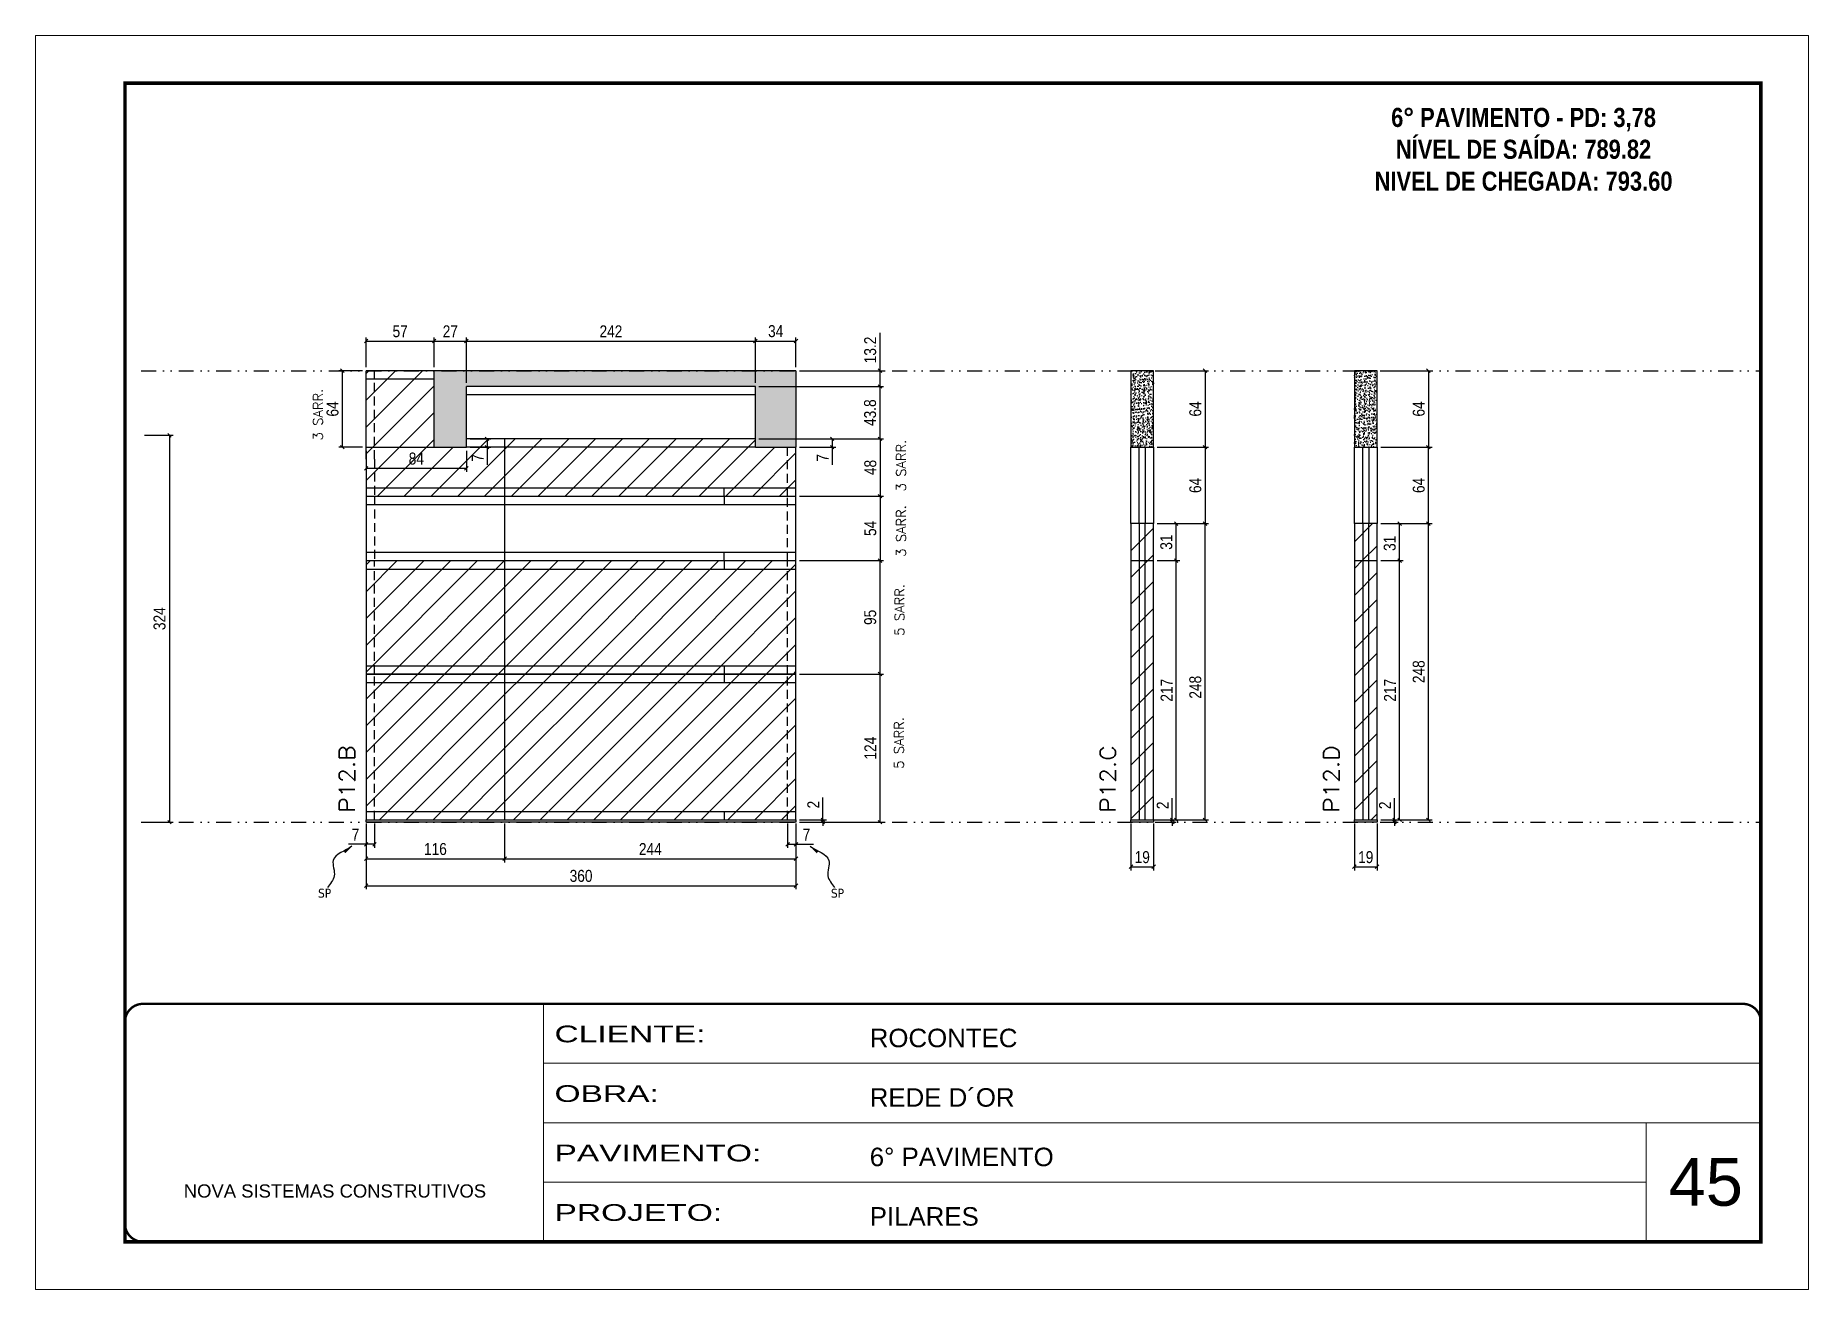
# Model space of a CAD drawing. Extents: x 28748 to 35002, y 14885 to 43501.
# Drawn here: x 28748 to 30233, y 29816 to 30866 of the extents above; entities that cross this region are included whole.
import ezdxf

# ---------------------------------------------------------------- set-up
doc = ezdxf.new("R2010")
doc.units = 0
for name, pattern in [('CONTINUO', [0]), ('DASHED', [0.75, 0.5, -0.25]), ('DIVIDE2', [0.625, 0.25, -0.125, 0, -0.125, 0, -0.125]), ('HIDDEN', [0.375, 0.25, -0.125])]:
    doc.linetypes.add(name, pattern=pattern)
for name, color, linetype, lineweight in [('CARIMBO', 255, 'Continuous', 9), ('Folhas', 255, 'Continuous', 9), ('Hachura', 251, 'Continuous', 9), ('SARRAFO DE PRESSAO', 251, 'DASHED', 9), ('Texto Seção', 7, 'Continuous', 15)]:
    doc.layers.add(name, color=color, linetype=linetype, lineweight=lineweight)
for name, color, linetype in [('COTA', 241, 'Continuous'), ('NOMENCLATURA', 7, 'Continuous'), ('Nível', 160, 'Continuous'), ('Painéis', 200, 'Continuous'), ('SARR_2.2x7', 40, 'Continuous'), ('Sarrafo de Pressão', 42, 'HIDDEN'), ('texto', 7, 'Continuous')]:
    doc.layers.add(name, color=color, linetype=linetype)
doc.styles.add('ARIAL', font='arial.ttf')
doc.styles.add('COTA TECNICA', font='techl___.ttf', dxfattribs={"height": 10})
doc.styles.add('COTA TECNICA-50', font='techl___.ttf', dxfattribs={"height": 10})
doc.styles.add('REGUA-120', font='ROMANS.shx', dxfattribs={"height": 15})
doc.styles.add('ROMANC', font='techb___.ttf', dxfattribs={"height": 2.5})
doc.styles.add('ROMANS', font='romans.shx')
doc.styles.get("Standard").update_dxf_attribs({"font": 'arial.ttf'})
doc.styles.add('Tecnologia', font='')
doc.styles.get('Tecnologia').set_extended_font_data('Forgotten Futurist')
doc.dimstyles.new('COTA PAINEL-50', dxfattribs={"dimtxt": 10, "dimasz": 3, "dimexe": 3, "dimexo": 3, "dimgap": 3, "dimtad": 1, "dimdec": 1, "dimzin": 12, "dimdsep": 46, "dimtxsty": 'COTA TECNICA-50', "dimblk1": 'OBLIQUE', "dimblk2": 'OBLIQUE', "dimsah": 1, "dimcen": 0.9, "dimclrd": 4, "dimclre": 4, "dimclrt": 240, "dimadec": 1, "dimazin": 3, "dimtfac": 1, "dimtdec": 1, "dimtmove": 0, "dimatfit": 3, "dimfxl": 1, "dimtolj": 1, "dimtzin": 12, "dimarcsym": 0})
doc.dimstyles.new('PAINEL', dxfattribs={"dimtxt": 10, "dimasz": 3, "dimexe": 3, "dimexo": 3, "dimgap": 3, "dimtad": 1, "dimdec": 1, "dimzin": 12, "dimdsep": 46, "dimtxsty": 'COTA TECNICA', "dimblk1": 'OBLIQUE', "dimblk2": 'OBLIQUE', "dimsah": 1, "dimcen": 0.9, "dimclrd": 4, "dimclre": 4, "dimclrt": 240, "dimadec": 1, "dimazin": 3, "dimtfac": 1, "dimtdec": 1, "dimtmove": 0, "dimatfit": 3, "dimfxl": 1, "dimtolj": 1, "dimtzin": 12, "dimarcsym": 0})
doc.dimstyles.get("Standard").update_dxf_attribs({"dimtxt": 0.18, "dimasz": 0.18, "dimexe": 0.18, "dimexo": 0.0625, "dimgap": 0.09, "dimtad": 0, "dimtih": 1, "dimtoh": 1, "dimdec": 4, "dimzin": 0, "dimdsep": 46, "dimtxsty": 'Standard', "dimcen": 0.09, "dimadec": 0, "dimazin": 0, "dimtfac": 1, "dimtdec": 4, "dimtofl": 0, "dimtmove": 0, "dimatfit": 3, "dimfxl": 1, "dimtolj": 1, "dimtzin": 0, "dimarcsym": 0})
pattern_1 = [(45, (-100259.158, -2076.637), (-11.2253202, 11.2253202), [])]
pattern_2 = [(45, (0, 54), (-11.22532, 11.22532), [])]

msp = doc.modelspace()

# ---------------------------------------------------------------- texts
at = {"layer": 'CARIMBO', "style": 'ARIAL'}
msp.add_text('45', height=40, dxfattribs=at).set_placement((30116.2, 29886.56))
at = {"layer": 'NOMENCLATURA', "color": 2, "insert": (29994.67, 30832.48), "char_height": 16, "attachment_point": 2, "style": 'ROMANC'}
msp.add_mtext_dynamic_manual_height_columns('\\P6° PAVIMENTO - PD: 3,78\\PNÍVEL DE SAÍDA: 789.82\\PNIVEL DE CHEGADA: 793.60', width=300.2766, gutter_width=1, heights=[0], dxfattribs=at)
at = {"layer": 'texto', "color": 0, "char_height": 7.5, "attachment_point": 5}
for insert in [(28990.51, 30148.21), (29420.06, 30148.21)]:
    msp.add_mtext('{\\fTahoma|b0|i0|c0|p34;\\C4;SP}', dxfattribs=dict(at, insert=insert))
at = {"layer": 'Texto Seção', "linetype": 'Continuous', "style": 'ROMANS'}
for s, p in [('3 SARR.', (28988.95, 30527.39)), ('3 SARR.', (29477.28, 30484.68)), ('3 SARR.', (29477.28, 30429.86)), ('5 SARR.', (29475.98, 30363.73)), ('5 SARR.', (29475.56, 30252.42))]:
    msp.add_text(s, height=8, rotation=90, dxfattribs=at).set_placement(p)
at = {"layer": 'Texto Seção', "style": 'REGUA-120', "width": 1.1}
for s, p in [('P12.B', (29015.7, 30215.6)), ('P12.C', (29653.04, 30215.6)), ('P12.D', (29840.19, 30215.6))]:
    msp.add_text(s, height=13, rotation=90, dxfattribs=at).set_placement(p)

# ---------------------------------------------------------------- blocks, each defined once
blk = doc.blocks.new('9999999999')
at = {"color": 30, "linetype": 'CONTINUO'}
for p, q in [((98564.6, 34230.2), (98564.6, 34429.4)), ((98564.6, 34379.6), (99584, 34379.6)), ((98564.6, 34329.8), (99488, 34329.8)), ((99584, 34329.8), (99488, 34329.8)), ((99488, 34329.8), (99488, 34230.2)), ((98564.6, 34280), (99488, 34280))]:
    blk.add_line(p, q, dxfattribs=at)
at = {"color": 30, "linetype": 'CONTINUO', "const_width": 2}
blk.add_lwpolyline([(99584, 34230.2), (99584, 34414.4, 0.414214), (99569, 34429.4), (98229, 34429.4, 0.414214), (98214, 34414.4), (98214, 34245.2, 0.414214), (98229, 34230.2), (99584, 34230.2)], format="xyb", dxfattribs=at)
at = {"layer": 'Folhas'}
blk.add_lwpolyline([(98139, 34190.2), (99624, 34190.2), (99624, 35240.2), (98139, 35240.2)], close=True, dxfattribs=at)
at = {"layer": 'Folhas', "color": 30, "const_width": 3}
blk.add_lwpolyline([(98214, 34230.2), (99584, 34230.2), (99584, 35200.2), (98214, 35200.2)], close=True, dxfattribs=at)
at = {"color": 7, "linetype": 'Continuous', "ltscale": 5, "style": 'ARIAL'}
for s, height, p in [('ROCONTEC', 15.48, (98837.7, 34393.1)), ('REDE D´OR', 15.48, (98837.7, 34343.3)), ('6° PAVIMENTO', 15.483, (98837.7, 34293.5)), ('NOVA SISTEMAS CONSTRUTIVOS', 11.059, (98263.2, 34267.2)), ('PILARES', 15.48, (98837.7, 34243.7))]:
    blk.add_text(s, height=height, dxfattribs=at).set_placement(p)
at = {"layer": 'Folhas', "color": 7, "style": 'Tecnologia', "width": 1.5}
for s, p in [('CLIENTE:', (98573.7, 34397.2)), ('OBRA:', (98573.7, 34347.3)), ('PAVIMENTO:', (98573.7, 34297.5)), ('PROJETO:', (98573.7, 34247.7))]:
    blk.add_text(s, height=14, dxfattribs=at).set_placement(p)
blk = doc.blocks.new('_Oblique')
at = {"color": 0, "linetype": 'ByBlock', "lineweight": -2}
blk.add_line((-0.5, -0.5), (0.5, 0.5), dxfattribs=at)
blk = doc.blocks.new('*D914')
at = {"layer": 'COTA', "color": 4, "linetype": 'ByBlock', "lineweight": -2, "transparency": 16777216}
for p, q in [((28839.8, 30531.7), (28863.6, 30531.7)), ((28860.6, 30531.7), (28860.6, 30207.7)), ((28839.8, 30207.7), (28863.6, 30207.7))]:
    blk.add_line(p, q, dxfattribs=at)
at = {"layer": 'Defpoints', "color": 0, "linetype": 'ByBlock', "transparency": 16777216}
for p in [(28836.8, 30531.7), (28836.8, 30207.7), (28860.6, 30207.7)]:
    blk.add_point(p, dxfattribs=at)
at = {"layer": 'COTA', "color": 4, "linetype": 'ByBlock', "lineweight": -2, "transparency": 16777216, "xscale": 3, "yscale": 3, "zscale": 3}
for p, rotation in [((28860.6, 30531.7), 90), ((28860.6, 30207.7), 270)]:
    blk.add_blockref('_Oblique', p, dxfattribs=dict(at, rotation=rotation))
at = {"layer": 'COTA', "color": 240, "linetype": 'ByBlock', "transparency": 16777216, "insert": (28852.3, 30378.1), "char_height": 10, "attachment_point": 5, "rotation": 90, "style": 'COTA TECNICA'}
blk.add_mtext('\\A1;324', dxfattribs=at)
blk = doc.blocks.new('*D915')
at = {"layer": 'COTA', "color": 4, "lineweight": -2, "transparency": 16777216}
for p, q in [((29025.3, 30206.7), (29025.3, 30151.5)), ((29385.3, 30206.7), (29385.3, 30151.5)), ((29025.3, 30154.5), (29385.3, 30154.5))]:
    blk.add_line(p, q, dxfattribs=at)
at = {"layer": 'Defpoints', "color": 0, "transparency": 16777216}
for p in [(29025.3, 30209.7), (29385.3, 30209.7), (29385.3, 30154.5)]:
    blk.add_point(p, dxfattribs=at)
at = {"layer": 'COTA', "color": 4, "lineweight": -2, "transparency": 16777216, "xscale": 3, "yscale": 3, "zscale": 3, "rotation": 180}
blk.add_blockref('_Oblique', (29025.3, 30154.5), dxfattribs=at)
at = {"layer": 'COTA', "color": 4, "lineweight": -2, "transparency": 16777216, "xscale": 3, "yscale": 3, "zscale": 3}
blk.add_blockref('_Oblique', (29385.3, 30154.5), dxfattribs=at)
at = {"layer": 'COTA', "color": 240, "transparency": 16777216, "insert": (29205.3, 30162.7), "char_height": 10, "attachment_point": 5, "style": 'COTA TECNICA'}
blk.add_mtext('\\A1;360', dxfattribs=at)
blk = doc.blocks.new('*D916')
at = {"layer": 'COTA', "color": 4, "lineweight": -2, "transparency": 16777216}
for p, q in [((29032.3, 30206.7), (29032.3, 30186.2)), ((29025.3, 30204.7), (29025.3, 30186.2)), ((29025.3, 30189.2), (29010.6, 30189.2)), ((29032.3, 30189.2), (29025.3, 30189.2))]:
    blk.add_line(p, q, dxfattribs=at)
at = {"layer": 'Defpoints', "color": 0, "transparency": 16777216}
for p in [(29025.3, 30207.7), (29032.3, 30209.7), (29025.3, 30189.2)]:
    blk.add_point(p, dxfattribs=at)
at = {"layer": 'COTA', "color": 4, "lineweight": -2, "transparency": 16777216, "xscale": 3, "yscale": 3, "zscale": 3, "rotation": 180}
blk.add_blockref('_Oblique', (29025.3, 30189.2), dxfattribs=at)
at = {"layer": 'COTA', "color": 4, "lineweight": -2, "transparency": 16777216, "xscale": 3, "yscale": 3, "zscale": 3}
blk.add_blockref('_Oblique', (29032.3, 30189.2), dxfattribs=at)
at = {"layer": 'COTA', "color": 240, "transparency": 16777216, "insert": (29016.4, 30197.3), "char_height": 10, "attachment_point": 5, "style": 'COTA TECNICA-50'}
blk.add_mtext('\\A1;7', dxfattribs=at)
blk = doc.blocks.new('*D881')
at = {"layer": 'COTA', "color": 4, "lineweight": -2, "transparency": 16777216}
for p, q in [((29378.3, 30206.7), (29378.3, 30186.2)), ((29385.3, 30204.7), (29385.3, 30186.2)), ((29378.3, 30189.2), (29385.3, 30189.2)), ((29385.3, 30189.2), (29400, 30189.2))]:
    blk.add_line(p, q, dxfattribs=at)
at = {"layer": 'Defpoints', "color": 0, "transparency": 16777216}
for p in [(29378.3, 30209.7), (29385.3, 30207.7), (29385.3, 30189.2)]:
    blk.add_point(p, dxfattribs=at)
at = {"layer": 'COTA', "color": 4, "lineweight": -2, "transparency": 16777216, "xscale": 3, "yscale": 3, "zscale": 3, "rotation": 180}
blk.add_blockref('_Oblique', (29378.3, 30189.2), dxfattribs=at)
at = {"layer": 'COTA', "color": 4, "lineweight": -2, "transparency": 16777216, "xscale": 3, "yscale": 3, "zscale": 3}
blk.add_blockref('_Oblique', (29385.3, 30189.2), dxfattribs=at)
at = {"layer": 'COTA', "color": 240, "transparency": 16777216, "insert": (29394.1, 30197.3), "char_height": 10, "attachment_point": 5, "style": 'COTA TECNICA-50'}
blk.add_mtext('\\A1;7', dxfattribs=at)
blk = doc.blocks.new('*D882')
at = {"layer": 'COTA', "color": 4, "lineweight": -2, "transparency": 16777216}
for p, q in [((29388.3, 30331.7), (29458.7, 30331.7)), ((29455.7, 30207.7), (29455.7, 30331.7)), ((29388.3, 30207.7), (29458.7, 30207.7))]:
    blk.add_line(p, q, dxfattribs=at)
at = {"layer": 'Defpoints', "color": 0, "transparency": 16777216}
for p in [(29385.3, 30331.7), (29455.7, 30331.7), (29385.3, 30207.7)]:
    blk.add_point(p, dxfattribs=at)
at = {"layer": 'COTA', "color": 4, "lineweight": -2, "transparency": 16777216, "xscale": 3, "yscale": 3, "zscale": 3}
for p, rotation in [((29455.7, 30331.7), 90), ((29455.7, 30207.7), 270)]:
    blk.add_blockref('_Oblique', p, dxfattribs=dict(at, rotation=rotation))
at = {"layer": 'COTA', "color": 240, "transparency": 16777216, "insert": (29447.6, 30269.7), "char_height": 10, "attachment_point": 5, "rotation": 90, "style": 'COTA TECNICA-50'}
blk.add_mtext('\\A1;124', dxfattribs=at)
blk = doc.blocks.new('*D883')
at = {"layer": 'COTA', "color": 4, "lineweight": -2, "transparency": 16777216}
for p, q in [((29407.8, 30209.7), (29407.8, 30228.5)), ((29388.3, 30209.7), (29410.8, 30209.7)), ((29388.3, 30207.7), (29410.8, 30207.7)), ((29407.8, 30207.7), (29407.8, 30209.7)), ((29407.8, 30207.7), (29407.8, 30204.7))]:
    blk.add_line(p, q, dxfattribs=at)
at = {"layer": 'Defpoints', "color": 0, "transparency": 16777216}
for p in [(29385.3, 30209.7), (29385.3, 30207.7), (29407.8, 30207.7)]:
    blk.add_point(p, dxfattribs=at)
at = {"layer": 'COTA', "color": 4, "lineweight": -2, "transparency": 16777216, "xscale": 3, "yscale": 3, "zscale": 3}
for p, rotation in [((29407.8, 30209.7), 270), ((29407.8, 30207.7), 90)]:
    blk.add_blockref('_Oblique', p, dxfattribs=dict(at, rotation=rotation))
at = {"layer": 'COTA', "color": 240, "transparency": 16777216, "insert": (29399.8, 30222.4), "char_height": 10, "attachment_point": 5, "rotation": 90, "style": 'COTA TECNICA-50'}
blk.add_mtext('\\A1;2', dxfattribs=at)
blk = doc.blocks.new('*D884')
at = {"layer": 'COTA', "color": 4, "linetype": 'ByBlock', "lineweight": -2, "transparency": 16777216}
for p, q in [((29388.3, 30426.7), (29458.7, 30426.7)), ((29455.7, 30331.7), (29455.7, 30426.7)), ((29388.3, 30331.7), (29458.7, 30331.7))]:
    blk.add_line(p, q, dxfattribs=at)
at = {"layer": 'Defpoints', "color": 0, "linetype": 'ByBlock', "transparency": 16777216}
for p in [(29385.3, 30426.7), (29455.7, 30426.7), (29385.3, 30331.7)]:
    blk.add_point(p, dxfattribs=at)
at = {"layer": 'COTA', "color": 4, "linetype": 'ByBlock', "lineweight": -2, "transparency": 16777216, "xscale": 3, "yscale": 3, "zscale": 3}
for p, rotation in [((29455.7, 30426.7), 90), ((29455.7, 30331.7), 270)]:
    blk.add_blockref('_Oblique', p, dxfattribs=dict(at, rotation=rotation))
at = {"layer": 'COTA', "color": 240, "linetype": 'ByBlock', "transparency": 16777216, "insert": (29447.5, 30379.2), "char_height": 10, "attachment_point": 5, "rotation": 90, "style": 'COTA TECNICA'}
blk.add_mtext('\\A1;95', dxfattribs=at)
blk = doc.blocks.new('*D1763')
at = {"layer": 'COTA', "color": 4, "linetype": 'ByBlock', "lineweight": -2, "transparency": 16777216}
for p, q in [((29025.3, 30206.7), (29025.3, 30174.1)), ((29141.3, 30206.7), (29141.3, 30174.1)), ((29025.3, 30177.1), (29141.3, 30177.1))]:
    blk.add_line(p, q, dxfattribs=at)
at = {"layer": 'Defpoints', "color": 0, "linetype": 'ByBlock', "transparency": 16777216}
for p in [(29025.3, 30209.7), (29141.3, 30209.7), (29141.3, 30177.1)]:
    blk.add_point(p, dxfattribs=at)
at = {"layer": 'COTA', "color": 4, "linetype": 'ByBlock', "lineweight": -2, "transparency": 16777216, "xscale": 3, "yscale": 3, "zscale": 3, "rotation": 180}
blk.add_blockref('_Oblique', (29025.3, 30177.1), dxfattribs=at)
at = {"layer": 'COTA', "color": 4, "linetype": 'ByBlock', "lineweight": -2, "transparency": 16777216, "xscale": 3, "yscale": 3, "zscale": 3}
blk.add_blockref('_Oblique', (29141.3, 30177.1), dxfattribs=at)
at = {"layer": 'COTA', "color": 240, "linetype": 'ByBlock', "transparency": 16777216, "insert": (29083.3, 30185.2), "char_height": 10, "attachment_point": 5, "style": 'COTA TECNICA'}
blk.add_mtext('\\A1;116', dxfattribs=at)
blk = doc.blocks.new('*D1764')
at = {"layer": 'COTA', "color": 4, "linetype": 'ByBlock', "lineweight": -2, "transparency": 16777216}
for p, q in [((29141.3, 30206.7), (29141.3, 30174.1)), ((29385.3, 30204.7), (29385.3, 30174.1)), ((29141.3, 30177.1), (29385.3, 30177.1))]:
    blk.add_line(p, q, dxfattribs=at)
at = {"layer": 'Defpoints', "color": 0, "linetype": 'ByBlock', "transparency": 16777216}
for p in [(29141.3, 30209.7), (29385.3, 30207.7), (29385.3, 30177.1)]:
    blk.add_point(p, dxfattribs=at)
at = {"layer": 'COTA', "color": 4, "linetype": 'ByBlock', "lineweight": -2, "transparency": 16777216, "xscale": 3, "yscale": 3, "zscale": 3, "rotation": 180}
blk.add_blockref('_Oblique', (29141.3, 30177.1), dxfattribs=at)
at = {"layer": 'COTA', "color": 4, "linetype": 'ByBlock', "lineweight": -2, "transparency": 16777216, "xscale": 3, "yscale": 3, "zscale": 3}
blk.add_blockref('_Oblique', (29385.3, 30177.1), dxfattribs=at)
at = {"layer": 'COTA', "color": 240, "linetype": 'ByBlock', "transparency": 16777216, "insert": (29263.3, 30185.2), "char_height": 10, "attachment_point": 5, "style": 'COTA TECNICA'}
blk.add_mtext('\\A1;244', dxfattribs=at)
blk = doc.blocks.new('*D885')
at = {"layer": 'COTA', "color": 4, "lineweight": -2, "transparency": 16777216}
for p, q in [((29665.8, 30206.7), (29665.8, 30167.4)), ((29684.8, 30206.7), (29684.8, 30167.4)), ((29665.8, 30170.4), (29684.8, 30170.4))]:
    blk.add_line(p, q, dxfattribs=at)
at = {"layer": 'Defpoints', "color": 0, "transparency": 16777216}
for p in [(29665.8, 30209.7), (29684.8, 30209.7), (29684.8, 30170.4)]:
    blk.add_point(p, dxfattribs=at)
at = {"layer": 'COTA', "color": 4, "lineweight": -2, "transparency": 16777216, "xscale": 3, "yscale": 3, "zscale": 3, "rotation": 180}
blk.add_blockref('_Oblique', (29665.8, 30170.4), dxfattribs=at)
at = {"layer": 'COTA', "color": 4, "lineweight": -2, "transparency": 16777216, "xscale": 3, "yscale": 3, "zscale": 3}
blk.add_blockref('_Oblique', (29684.8, 30170.4), dxfattribs=at)
at = {"layer": 'COTA', "color": 240, "transparency": 16777216, "insert": (29675.3, 30178.4), "char_height": 10, "attachment_point": 5, "style": 'COTA TECNICA'}
blk.add_mtext('\\A1;19', dxfattribs=at)
blk = doc.blocks.new('*D886')
at = {"layer": 'COTA', "color": 4, "lineweight": -2, "transparency": 16777216}
for p, q in [((29700.4, 30209.7), (29700.4, 30227.8)), ((29687.8, 30209.7), (29703.4, 30209.7)), ((29687.8, 30207.7), (29703.4, 30207.7)), ((29700.4, 30207.7), (29700.4, 30209.7)), ((29700.4, 30207.7), (29700.4, 30204.7))]:
    blk.add_line(p, q, dxfattribs=at)
at = {"layer": 'Defpoints', "color": 0, "transparency": 16777216}
for p in [(29684.8, 30209.7), (29684.8, 30207.7), (29700.4, 30209.7)]:
    blk.add_point(p, dxfattribs=at)
at = {"layer": 'COTA', "color": 4, "lineweight": -2, "transparency": 16777216, "xscale": 3, "yscale": 3, "zscale": 3}
for p, rotation in [((29700.4, 30209.7), 270), ((29700.4, 30207.7), 90)]:
    blk.add_blockref('_Oblique', p, dxfattribs=dict(at, rotation=rotation))
at = {"layer": 'COTA', "color": 240, "transparency": 16777216, "insert": (29692.4, 30221.8), "char_height": 10, "attachment_point": 5, "rotation": 90, "style": 'COTA TECNICA-50'}
blk.add_mtext('\\A1;2', dxfattribs=at)
blk = doc.blocks.new('*D1765')
at = {"layer": 'COTA', "color": 4, "linetype": 'ByBlock', "lineweight": -2, "transparency": 16777216}
for p, q in [((29687.8, 30585.7), (29730.9, 30585.7)), ((29727.9, 30585.7), (29727.9, 30521.7)), ((29687.8, 30521.7), (29730.9, 30521.7))]:
    blk.add_line(p, q, dxfattribs=at)
at = {"layer": 'Defpoints', "color": 0, "linetype": 'ByBlock', "transparency": 16777216}
for p in [(29684.8, 30585.7), (29684.8, 30521.7), (29727.9, 30521.7)]:
    blk.add_point(p, dxfattribs=at)
at = {"layer": 'COTA', "color": 4, "linetype": 'ByBlock', "lineweight": -2, "transparency": 16777216, "xscale": 3, "yscale": 3, "zscale": 3}
for p, rotation in [((29727.9, 30585.7), 90), ((29727.9, 30521.7), 270)]:
    blk.add_blockref('_Oblique', p, dxfattribs=dict(at, rotation=rotation))
at = {"layer": 'COTA', "color": 240, "linetype": 'ByBlock', "transparency": 16777216, "insert": (29719.8, 30553.7), "char_height": 10, "attachment_point": 5, "rotation": 90, "style": 'COTA TECNICA'}
blk.add_mtext('\\A1;64', dxfattribs=at)
blk = doc.blocks.new('*D1766')
at = {"layer": 'COTA', "color": 4, "linetype": 'ByBlock', "lineweight": -2, "transparency": 16777216}
for p, q in [((29687.8, 30457.7), (29730.9, 30457.7)), ((29727.9, 30209.7), (29727.9, 30457.7)), ((29687.8, 30209.7), (29730.9, 30209.7))]:
    blk.add_line(p, q, dxfattribs=at)
at = {"layer": 'Defpoints', "color": 0, "linetype": 'ByBlock', "transparency": 16777216}
for p in [(29684.8, 30457.7), (29727.9, 30457.7), (29684.8, 30209.7)]:
    blk.add_point(p, dxfattribs=at)
at = {"layer": 'COTA', "color": 4, "linetype": 'ByBlock', "lineweight": -2, "transparency": 16777216, "xscale": 3, "yscale": 3, "zscale": 3}
for p, rotation in [((29727.9, 30457.7), 90), ((29727.9, 30209.7), 270)]:
    blk.add_blockref('_Oblique', p, dxfattribs=dict(at, rotation=rotation))
at = {"layer": 'COTA', "color": 240, "linetype": 'ByBlock', "transparency": 16777216, "insert": (29719.8, 30320.7), "char_height": 10, "attachment_point": 5, "rotation": 90, "style": 'COTA TECNICA'}
blk.add_mtext('\\A1;248', dxfattribs=at)
blk = doc.blocks.new('*D887')
at = {"layer": 'COTA', "color": 4, "lineweight": -2, "transparency": 16777216}
for p, q in [((29853, 30206.7), (29853, 30167.4)), ((29872, 30206.7), (29872, 30167.4)), ((29853, 30170.4), (29872, 30170.4))]:
    blk.add_line(p, q, dxfattribs=at)
at = {"layer": 'Defpoints', "color": 0, "transparency": 16777216}
for p in [(29853, 30209.7), (29872, 30209.7), (29872, 30170.4)]:
    blk.add_point(p, dxfattribs=at)
at = {"layer": 'COTA', "color": 4, "lineweight": -2, "transparency": 16777216, "xscale": 3, "yscale": 3, "zscale": 3, "rotation": 180}
blk.add_blockref('_Oblique', (29853, 30170.4), dxfattribs=at)
at = {"layer": 'COTA', "color": 4, "lineweight": -2, "transparency": 16777216, "xscale": 3, "yscale": 3, "zscale": 3}
blk.add_blockref('_Oblique', (29872, 30170.4), dxfattribs=at)
at = {"layer": 'COTA', "color": 240, "transparency": 16777216, "insert": (29862.5, 30178.4), "char_height": 10, "attachment_point": 5, "style": 'COTA TECNICA'}
blk.add_mtext('\\A1;19', dxfattribs=at)
blk = doc.blocks.new('*D888')
at = {"layer": 'COTA', "color": 4, "lineweight": -2, "transparency": 16777216}
for p, q in [((29886.6, 30209.7), (29886.6, 30227.8)), ((29875, 30209.7), (29889.6, 30209.7)), ((29875, 30207.7), (29889.6, 30207.7)), ((29886.6, 30207.7), (29886.6, 30209.7)), ((29886.6, 30207.7), (29886.6, 30204.7))]:
    blk.add_line(p, q, dxfattribs=at)
at = {"layer": 'Defpoints', "color": 0, "transparency": 16777216}
for p in [(29872, 30209.7), (29872, 30207.7), (29886.6, 30209.7)]:
    blk.add_point(p, dxfattribs=at)
at = {"layer": 'COTA', "color": 4, "lineweight": -2, "transparency": 16777216, "xscale": 3, "yscale": 3, "zscale": 3}
for p, rotation in [((29886.6, 30209.7), 270), ((29886.6, 30207.7), 90)]:
    blk.add_blockref('_Oblique', p, dxfattribs=dict(at, rotation=rotation))
at = {"layer": 'COTA', "color": 240, "transparency": 16777216, "insert": (29878.6, 30221.8), "char_height": 10, "attachment_point": 5, "rotation": 90, "style": 'COTA TECNICA-50'}
blk.add_mtext('\\A1;2', dxfattribs=at)
blk = doc.blocks.new('*D1767')
at = {"layer": 'COTA', "color": 4, "linetype": 'ByBlock', "lineweight": -2, "transparency": 16777216}
for p, q in [((29875, 30585.7), (29918, 30585.7)), ((29915, 30585.7), (29915, 30521.7)), ((29875, 30521.7), (29918, 30521.7))]:
    blk.add_line(p, q, dxfattribs=at)
at = {"layer": 'Defpoints', "color": 0, "linetype": 'ByBlock', "transparency": 16777216}
for p in [(29872, 30585.7), (29872, 30521.7), (29915, 30521.7)]:
    blk.add_point(p, dxfattribs=at)
at = {"layer": 'COTA', "color": 4, "linetype": 'ByBlock', "lineweight": -2, "transparency": 16777216, "xscale": 3, "yscale": 3, "zscale": 3}
for p, rotation in [((29915, 30585.7), 90), ((29915, 30521.7), 270)]:
    blk.add_blockref('_Oblique', p, dxfattribs=dict(at, rotation=rotation))
at = {"layer": 'COTA', "color": 240, "linetype": 'ByBlock', "transparency": 16777216, "insert": (29906.9, 30553.7), "char_height": 10, "attachment_point": 5, "rotation": 90, "style": 'COTA TECNICA'}
blk.add_mtext('\\A1;64', dxfattribs=at)
blk = doc.blocks.new('*D1768')
at = {"layer": 'COTA', "color": 4, "linetype": 'ByBlock', "lineweight": -2, "transparency": 16777216}
for p, q in [((29875, 30457.7), (29918, 30457.7)), ((29915, 30209.7), (29915, 30457.7)), ((29875, 30209.7), (29918, 30209.7))]:
    blk.add_line(p, q, dxfattribs=at)
at = {"layer": 'Defpoints', "color": 0, "linetype": 'ByBlock', "transparency": 16777216}
for p in [(29872, 30457.7), (29915, 30457.7), (29872, 30209.7)]:
    blk.add_point(p, dxfattribs=at)
at = {"layer": 'COTA', "color": 4, "linetype": 'ByBlock', "lineweight": -2, "transparency": 16777216, "xscale": 3, "yscale": 3, "zscale": 3}
for p, rotation in [((29915, 30457.7), 90), ((29915, 30209.7), 270)]:
    blk.add_blockref('_Oblique', p, dxfattribs=dict(at, rotation=rotation))
at = {"layer": 'COTA', "color": 240, "linetype": 'ByBlock', "transparency": 16777216, "insert": (29906.9, 30333.7), "char_height": 10, "attachment_point": 5, "rotation": 90, "style": 'COTA TECNICA'}
blk.add_mtext('\\A1;248', dxfattribs=at)
blk = doc.blocks.new('*D1769')
at = {"layer": 'COTA', "color": 4, "linetype": 'ByBlock', "lineweight": -2, "transparency": 16777216}
for p, q in [((29687.8, 30426.7), (29706.7, 30426.7)), ((29703.7, 30209.7), (29703.7, 30426.7)), ((29668.8, 30209.7), (29706.7, 30209.7))]:
    blk.add_line(p, q, dxfattribs=at)
at = {"layer": 'Defpoints', "color": 0, "linetype": 'ByBlock', "transparency": 16777216}
for p in [(29684.8, 30426.7), (29703.7, 30426.7), (29665.8, 30209.7)]:
    blk.add_point(p, dxfattribs=at)
at = {"layer": 'COTA', "color": 4, "linetype": 'ByBlock', "lineweight": -2, "transparency": 16777216, "xscale": 3, "yscale": 3, "zscale": 3}
for p, rotation in [((29703.7, 30426.7), 90), ((29703.7, 30209.7), 270)]:
    blk.add_blockref('_Oblique', p, dxfattribs=dict(at, rotation=rotation))
at = {"layer": 'COTA', "color": 240, "linetype": 'ByBlock', "transparency": 16777216, "insert": (29695.7, 30318.2), "char_height": 10, "attachment_point": 5, "rotation": 90, "style": 'COTA TECNICA'}
blk.add_mtext('\\A1;217', dxfattribs=at)
blk = doc.blocks.new('*D1770')
at = {"layer": 'COTA', "color": 4, "linetype": 'ByBlock', "lineweight": -2, "transparency": 16777216}
for p, q in [((29687.8, 30457.7), (29706.7, 30457.7)), ((29703.7, 30426.7), (29703.7, 30457.7)), ((29687.8, 30426.7), (29706.7, 30426.7))]:
    blk.add_line(p, q, dxfattribs=at)
at = {"layer": 'Defpoints', "color": 0, "linetype": 'ByBlock', "transparency": 16777216}
for p in [(29684.8, 30457.7), (29703.7, 30457.7), (29684.8, 30426.7)]:
    blk.add_point(p, dxfattribs=at)
at = {"layer": 'COTA', "color": 4, "linetype": 'ByBlock', "lineweight": -2, "transparency": 16777216, "xscale": 3, "yscale": 3, "zscale": 3}
for p, rotation in [((29703.7, 30457.7), 90), ((29703.7, 30426.7), 270)]:
    blk.add_blockref('_Oblique', p, dxfattribs=dict(at, rotation=rotation))
at = {"layer": 'COTA', "color": 240, "linetype": 'ByBlock', "transparency": 16777216, "insert": (29695.5, 30442.2), "char_height": 10, "attachment_point": 5, "rotation": 90, "style": 'COTA TECNICA'}
blk.add_mtext('\\A1;31', dxfattribs=at)
blk = doc.blocks.new('*D1771')
at = {"layer": 'COTA', "color": 4, "linetype": 'ByBlock', "lineweight": -2, "transparency": 16777216}
for p, q in [((29875, 30426.7), (29893.9, 30426.7)), ((29890.9, 30209.7), (29890.9, 30426.7)), ((29875, 30209.7), (29893.9, 30209.7))]:
    blk.add_line(p, q, dxfattribs=at)
at = {"layer": 'Defpoints', "color": 0, "linetype": 'ByBlock', "transparency": 16777216}
for p in [(29872, 30426.7), (29890.9, 30426.7), (29872, 30209.7)]:
    blk.add_point(p, dxfattribs=at)
at = {"layer": 'COTA', "color": 4, "linetype": 'ByBlock', "lineweight": -2, "transparency": 16777216, "xscale": 3, "yscale": 3, "zscale": 3}
for p, rotation in [((29890.9, 30426.7), 90), ((29890.9, 30209.7), 270)]:
    blk.add_blockref('_Oblique', p, dxfattribs=dict(at, rotation=rotation))
at = {"layer": 'COTA', "color": 240, "linetype": 'ByBlock', "transparency": 16777216, "insert": (29882.8, 30318.2), "char_height": 10, "attachment_point": 5, "rotation": 90, "style": 'COTA TECNICA'}
blk.add_mtext('\\A1;217', dxfattribs=at)
blk = doc.blocks.new('*D1772')
at = {"layer": 'COTA', "color": 4, "linetype": 'ByBlock', "lineweight": -2, "transparency": 16777216}
for p, q in [((29875, 30457.7), (29893.9, 30457.7)), ((29890.9, 30426.7), (29890.9, 30457.7)), ((29875, 30426.7), (29893.9, 30426.7))]:
    blk.add_line(p, q, dxfattribs=at)
at = {"layer": 'Defpoints', "color": 0, "linetype": 'ByBlock', "transparency": 16777216}
for p in [(29872, 30457.7), (29890.9, 30457.7), (29872, 30426.7)]:
    blk.add_point(p, dxfattribs=at)
at = {"layer": 'COTA', "color": 4, "linetype": 'ByBlock', "lineweight": -2, "transparency": 16777216, "xscale": 3, "yscale": 3, "zscale": 3}
for p, rotation in [((29890.9, 30457.7), 90), ((29890.9, 30426.7), 270)]:
    blk.add_blockref('_Oblique', p, dxfattribs=dict(at, rotation=rotation))
at = {"layer": 'COTA', "color": 240, "linetype": 'ByBlock', "transparency": 16777216, "insert": (29882.6, 30441.2), "char_height": 10, "attachment_point": 5, "rotation": 90, "style": 'COTA TECNICA'}
blk.add_mtext('\\A1;31', dxfattribs=at)
blk = doc.blocks.new('*D889')
at = {"layer": 'COTA', "color": 4, "lineweight": -2, "transparency": 16777216}
for p, q in [((29875, 30521.7), (29918, 30521.7)), ((29915, 30457.7), (29915, 30521.7)), ((29875, 30457.7), (29918, 30457.7))]:
    blk.add_line(p, q, dxfattribs=at)
at = {"layer": 'Defpoints', "color": 0, "transparency": 16777216}
for p in [(29872, 30521.7), (29915, 30521.7), (29872, 30457.7)]:
    blk.add_point(p, dxfattribs=at)
at = {"layer": 'COTA', "color": 4, "lineweight": -2, "transparency": 16777216, "xscale": 3, "yscale": 3, "zscale": 3}
for p, rotation in [((29915, 30521.7), 90), ((29915, 30457.7), 270)]:
    blk.add_blockref('_Oblique', p, dxfattribs=dict(at, rotation=rotation))
at = {"layer": 'COTA', "color": 240, "transparency": 16777216, "insert": (29906.9, 30489.7), "char_height": 10, "attachment_point": 5, "rotation": 90, "style": 'COTA TECNICA'}
blk.add_mtext('\\A1;64', dxfattribs=at)
blk = doc.blocks.new('*D890')
at = {"layer": 'COTA', "color": 4, "lineweight": -2, "transparency": 16777216}
for p, q in [((29687.8, 30521.7), (29730.9, 30521.7)), ((29727.9, 30521.7), (29727.9, 30457.7)), ((29687.8, 30457.7), (29730.9, 30457.7))]:
    blk.add_line(p, q, dxfattribs=at)
at = {"layer": 'Defpoints', "color": 0, "transparency": 16777216}
for p in [(29684.8, 30521.7), (29684.8, 30457.7), (29727.9, 30457.7)]:
    blk.add_point(p, dxfattribs=at)
at = {"layer": 'COTA', "color": 4, "lineweight": -2, "transparency": 16777216, "xscale": 3, "yscale": 3, "zscale": 3}
for p, rotation in [((29727.9, 30521.7), 90), ((29727.9, 30457.7), 270)]:
    blk.add_blockref('_Oblique', p, dxfattribs=dict(at, rotation=rotation))
at = {"layer": 'COTA', "color": 240, "transparency": 16777216, "insert": (29719.8, 30489.7), "char_height": 10, "attachment_point": 5, "rotation": 90, "style": 'COTA TECNICA'}
blk.add_mtext('\\A1;64', dxfattribs=at)
blk = doc.blocks.new('*D1773')
at = {"layer": 'COTA', "color": 4, "lineweight": -2, "transparency": 16777216}
for p, q in [((29354.3, 30528.7), (29458.7, 30528.7)), ((29455.7, 30528.7), (29455.7, 30480.7)), ((29388.3, 30480.7), (29458.7, 30480.7))]:
    blk.add_line(p, q, dxfattribs=at)
at = {"layer": 'Defpoints', "color": 0, "transparency": 16777216}
for p in [(29351.3, 30528.7), (29385.3, 30480.7), (29455.7, 30480.7)]:
    blk.add_point(p, dxfattribs=at)
at = {"layer": 'COTA', "color": 4, "lineweight": -2, "transparency": 16777216, "xscale": 3, "yscale": 3, "zscale": 3}
for p, rotation in [((29455.7, 30528.7), 90), ((29455.7, 30480.7), 270)]:
    blk.add_blockref('_Oblique', p, dxfattribs=dict(at, rotation=rotation))
at = {"layer": 'COTA', "color": 240, "transparency": 16777216, "insert": (29447.6, 30504.7), "char_height": 10, "attachment_point": 5, "rotation": 90, "style": 'COTA TECNICA'}
blk.add_mtext('\\A1;48', dxfattribs=at)
blk = doc.blocks.new('*D1776')
at = {"layer": 'COTA', "color": 4, "lineweight": -2, "transparency": 16777216}
for p, q in [((29354.3, 30572.5), (29458.7, 30572.5)), ((29455.7, 30528.7), (29455.7, 30572.5)), ((29354.3, 30528.7), (29458.7, 30528.7))]:
    blk.add_line(p, q, dxfattribs=at)
at = {"layer": 'Defpoints', "color": 0, "transparency": 16777216}
for p in [(29351.3, 30572.5), (29455.7, 30572.5), (29351.3, 30528.7)]:
    blk.add_point(p, dxfattribs=at)
at = {"layer": 'COTA', "color": 4, "lineweight": -2, "transparency": 16777216, "xscale": 3, "yscale": 3, "zscale": 3}
for p, rotation in [((29455.7, 30572.5), 90), ((29455.7, 30528.7), 270)]:
    blk.add_blockref('_Oblique', p, dxfattribs=dict(at, rotation=rotation))
at = {"layer": 'COTA', "color": 240, "transparency": 16777216, "insert": (29447.4, 30550.6), "char_height": 10, "attachment_point": 5, "rotation": 90, "style": 'COTA TECNICA-50'}
blk.add_mtext('\\A1;43.8', dxfattribs=at)
blk = doc.blocks.new('*D891')
at = {"layer": 'COTA', "color": 4, "lineweight": -2, "transparency": 16777216}
for p, q in [((29351.3, 30585.7), (29351.3, 30613.6)), ((29351.3, 30610.6), (29385.3, 30610.6)), ((29385.3, 30588.7), (29385.3, 30613.6))]:
    blk.add_line(p, q, dxfattribs=at)
at = {"layer": 'Defpoints', "color": 0, "transparency": 16777216}
for p in [(29385.3, 30610.6), (29351.3, 30582.7), (29385.3, 30585.7)]:
    blk.add_point(p, dxfattribs=at)
at = {"layer": 'COTA', "color": 4, "lineweight": -2, "transparency": 16777216, "xscale": 3, "yscale": 3, "zscale": 3, "rotation": 180}
blk.add_blockref('_Oblique', (29351.3, 30610.6), dxfattribs=at)
at = {"layer": 'COTA', "color": 4, "lineweight": -2, "transparency": 16777216, "xscale": 3, "yscale": 3, "zscale": 3}
blk.add_blockref('_Oblique', (29385.3, 30610.6), dxfattribs=at)
at = {"layer": 'COTA', "color": 240, "transparency": 16777216, "insert": (29368.3, 30618.8), "char_height": 10, "attachment_point": 5, "style": 'COTA TECNICA-50'}
blk.add_mtext('\\A1;34', dxfattribs=at)
blk = doc.blocks.new('*D2061')
at = {"layer": 'COTA', "color": 4, "lineweight": -2, "transparency": 16777216}
for p, q in [((29022.3, 30585.7), (29002.3, 30585.7)), ((29005.3, 30585.7), (29005.3, 30521.7)), ((29022.3, 30521.7), (29002.3, 30521.7))]:
    blk.add_line(p, q, dxfattribs=at)
at = {"layer": 'Defpoints', "color": 0, "transparency": 16777216}
for p in [(29025.3, 30585.7), (29005.3, 30521.7), (29025.3, 30521.7)]:
    blk.add_point(p, dxfattribs=at)
at = {"layer": 'COTA', "color": 4, "lineweight": -2, "transparency": 16777216, "xscale": 3, "yscale": 3, "zscale": 3}
for p, rotation in [((29005.3, 30585.7), 90), ((29005.3, 30521.7), 270)]:
    blk.add_blockref('_Oblique', p, dxfattribs=dict(at, rotation=rotation))
at = {"layer": 'COTA', "color": 240, "transparency": 16777216, "insert": (28997.2, 30553.7), "char_height": 10, "attachment_point": 5, "rotation": 90, "style": 'COTA TECNICA-50'}
blk.add_mtext('\\A1;64', dxfattribs=at)
blk = doc.blocks.new('*D2266')
at = {"layer": 'COTA', "color": 4, "lineweight": -2, "transparency": 16777216}
for p, q in [((29354.3, 30528.7), (29418.6, 30528.7)), ((29388.3, 30521.7), (29418.6, 30521.7)), ((29415.6, 30528.7), (29415.6, 30521.7)), ((29415.6, 30521.7), (29415.6, 30507))]:
    blk.add_line(p, q, dxfattribs=at)
at = {"layer": 'Defpoints', "color": 0, "transparency": 16777216}
for p in [(29351.3, 30528.7), (29385.3, 30521.7), (29415.6, 30521.7)]:
    blk.add_point(p, dxfattribs=at)
at = {"layer": 'COTA', "color": 4, "lineweight": -2, "transparency": 16777216, "xscale": 3, "yscale": 3, "zscale": 3}
for p, rotation in [((29415.6, 30528.7), 90), ((29415.6, 30521.7), 270)]:
    blk.add_blockref('_Oblique', p, dxfattribs=dict(at, rotation=rotation))
at = {"layer": 'COTA', "color": 240, "transparency": 16777216, "insert": (29407.6, 30512.8), "char_height": 10, "attachment_point": 5, "rotation": 90, "style": 'COTA TECNICA'}
blk.add_mtext('\\A1;7', dxfattribs=at)
blk = doc.blocks.new('*D2267')
at = {"layer": 'COTA', "color": 4, "lineweight": -2, "transparency": 16777216}
for p, q in [((29025.3, 30588.7), (29025.3, 30613.6)), ((29025.3, 30610.6), (29082.3, 30610.6)), ((29082.3, 30588.7), (29082.3, 30613.6))]:
    blk.add_line(p, q, dxfattribs=at)
at = {"layer": 'Defpoints', "color": 0, "transparency": 16777216}
for p in [(29082.3, 30610.6), (29025.3, 30585.7), (29082.3, 30585.7)]:
    blk.add_point(p, dxfattribs=at)
at = {"layer": 'COTA', "color": 4, "lineweight": -2, "transparency": 16777216, "xscale": 3, "yscale": 3, "zscale": 3, "rotation": 180}
blk.add_blockref('_Oblique', (29025.3, 30610.6), dxfattribs=at)
at = {"layer": 'COTA', "color": 4, "lineweight": -2, "transparency": 16777216, "xscale": 3, "yscale": 3, "zscale": 3}
blk.add_blockref('_Oblique', (29082.3, 30610.6), dxfattribs=at)
at = {"layer": 'COTA', "color": 240, "transparency": 16777216, "insert": (29053.8, 30618.7), "char_height": 10, "attachment_point": 5, "style": 'COTA TECNICA'}
blk.add_mtext('\\A1;57', dxfattribs=at)
blk = doc.blocks.new('*D2268')
at = {"layer": 'COTA', "color": 4, "lineweight": -2, "transparency": 16777216}
for p, q in [((29112.3, 30528.7), (29129.6, 30528.7)), ((29112.3, 30521.7), (29129.6, 30521.7)), ((29126.6, 30528.7), (29126.6, 30521.7)), ((29126.6, 30521.7), (29126.6, 30507))]:
    blk.add_line(p, q, dxfattribs=at)
at = {"layer": 'Defpoints', "color": 0, "transparency": 16777216}
for p in [(29109.3, 30528.7), (29109.3, 30521.7), (29126.6, 30521.7)]:
    blk.add_point(p, dxfattribs=at)
at = {"layer": 'COTA', "color": 4, "lineweight": -2, "transparency": 16777216, "xscale": 3, "yscale": 3, "zscale": 3}
for p, rotation in [((29126.6, 30528.7), 90), ((29126.6, 30521.7), 270)]:
    blk.add_blockref('_Oblique', p, dxfattribs=dict(at, rotation=rotation))
at = {"layer": 'COTA', "color": 240, "transparency": 16777216, "insert": (29118.6, 30512.8), "char_height": 10, "attachment_point": 5, "rotation": 90, "style": 'COTA TECNICA'}
blk.add_mtext('\\A1;7', dxfattribs=at)
blk = doc.blocks.new('*D2269')
at = {"layer": 'COTA', "color": 4, "lineweight": -2, "transparency": 16777216}
for p, q in [((29025.3, 30518.7), (29025.3, 30501)), ((29109.3, 30518.7), (29109.3, 30501)), ((29025.3, 30504), (29109.3, 30504))]:
    blk.add_line(p, q, dxfattribs=at)
at = {"layer": 'Defpoints', "color": 0, "transparency": 16777216}
for p in [(29025.3, 30521.7), (29109.3, 30521.7), (29109.3, 30504)]:
    blk.add_point(p, dxfattribs=at)
at = {"layer": 'COTA', "color": 4, "lineweight": -2, "transparency": 16777216, "xscale": 3, "yscale": 3, "zscale": 3, "rotation": 180}
blk.add_blockref('_Oblique', (29025.3, 30504), dxfattribs=at)
at = {"layer": 'COTA', "color": 4, "lineweight": -2, "transparency": 16777216, "xscale": 3, "yscale": 3, "zscale": 3}
blk.add_blockref('_Oblique', (29109.3, 30504), dxfattribs=at)
at = {"layer": 'COTA', "color": 240, "transparency": 16777216, "insert": (29067.3, 30512.1), "char_height": 10, "attachment_point": 5, "style": 'COTA TECNICA'}
blk.add_mtext('\\A1;84', dxfattribs=at)
blk = doc.blocks.new('*D2453')
at = {"layer": 'COTA', "color": 4, "lineweight": -2, "transparency": 16777216}
for p, q in [((29455.7, 30585.7), (29455.7, 30617.4)), ((29388.3, 30585.7), (29458.7, 30585.7)), ((29455.7, 30572.5), (29455.7, 30585.7)), ((29354.3, 30572.5), (29458.7, 30572.5))]:
    blk.add_line(p, q, dxfattribs=at)
at = {"layer": 'Defpoints', "color": 0, "transparency": 16777216}
for p in [(29385.3, 30585.7), (29455.7, 30585.7), (29351.3, 30572.5)]:
    blk.add_point(p, dxfattribs=at)
at = {"layer": 'COTA', "color": 4, "lineweight": -2, "transparency": 16777216, "xscale": 3, "yscale": 3, "zscale": 3}
for p, rotation in [((29455.7, 30585.7), 90), ((29455.7, 30572.5), 270)]:
    blk.add_blockref('_Oblique', p, dxfattribs=dict(at, rotation=rotation))
at = {"layer": 'COTA', "color": 240, "transparency": 16777216, "insert": (29447.5, 30603.1), "char_height": 10, "attachment_point": 5, "rotation": 90, "style": 'COTA TECNICA'}
blk.add_mtext('\\A1;13.2', dxfattribs=at)
blk = doc.blocks.new('*D2454')
at = {"layer": 'COTA', "color": 4, "lineweight": -2, "transparency": 16777216}
for p, q in [((29109.3, 30575.5), (29109.3, 30613.6)), ((29109.3, 30610.6), (29351.3, 30610.6)), ((29351.3, 30575.5), (29351.3, 30613.6))]:
    blk.add_line(p, q, dxfattribs=at)
at = {"layer": 'Defpoints', "color": 0, "transparency": 16777216}
for p in [(29351.3, 30610.6), (29109.3, 30572.5), (29351.3, 30572.5)]:
    blk.add_point(p, dxfattribs=at)
at = {"layer": 'COTA', "color": 4, "lineweight": -2, "transparency": 16777216, "xscale": 3, "yscale": 3, "zscale": 3, "rotation": 180}
blk.add_blockref('_Oblique', (29109.3, 30610.6), dxfattribs=at)
at = {"layer": 'COTA', "color": 4, "lineweight": -2, "transparency": 16777216, "xscale": 3, "yscale": 3, "zscale": 3}
blk.add_blockref('_Oblique', (29351.3, 30610.6), dxfattribs=at)
at = {"layer": 'COTA', "color": 240, "transparency": 16777216, "insert": (29230.3, 30618.7), "char_height": 10, "attachment_point": 5, "style": 'COTA TECNICA'}
blk.add_mtext('\\A1;242', dxfattribs=at)
blk = doc.blocks.new('*D2455')
at = {"layer": 'COTA', "color": 4, "lineweight": -2, "transparency": 16777216}
for p, q in [((29388.3, 30480.7), (29458.7, 30480.7)), ((29455.7, 30480.7), (29455.7, 30426.7)), ((29388.3, 30426.7), (29458.7, 30426.7))]:
    blk.add_line(p, q, dxfattribs=at)
at = {"layer": 'Defpoints', "color": 0, "transparency": 16777216}
for p in [(29385.3, 30480.7), (29385.3, 30426.7), (29455.7, 30426.7)]:
    blk.add_point(p, dxfattribs=at)
at = {"layer": 'COTA', "color": 4, "lineweight": -2, "transparency": 16777216, "xscale": 3, "yscale": 3, "zscale": 3}
for p, rotation in [((29455.7, 30480.7), 90), ((29455.7, 30426.7), 270)]:
    blk.add_blockref('_Oblique', p, dxfattribs=dict(at, rotation=rotation))
at = {"layer": 'COTA', "color": 240, "transparency": 16777216, "insert": (29447.6, 30453.7), "char_height": 10, "attachment_point": 5, "rotation": 90, "style": 'COTA TECNICA'}
blk.add_mtext('\\A1;54', dxfattribs=at)
blk = doc.blocks.new('*D2456')
at = {"layer": 'COTA', "color": 4, "lineweight": -2, "transparency": 16777216}
for p, q in [((29082.3, 30588.7), (29082.3, 30613.6)), ((29082.3, 30610.6), (29109.3, 30610.6)), ((29109.3, 30588.7), (29109.3, 30613.6))]:
    blk.add_line(p, q, dxfattribs=at)
at = {"layer": 'Defpoints', "color": 0, "transparency": 16777216}
for p in [(29109.3, 30610.6), (29082.3, 30585.7), (29109.3, 30585.7)]:
    blk.add_point(p, dxfattribs=at)
at = {"layer": 'COTA', "color": 4, "lineweight": -2, "transparency": 16777216, "xscale": 3, "yscale": 3, "zscale": 3, "rotation": 180}
blk.add_blockref('_Oblique', (29082.3, 30610.6), dxfattribs=at)
at = {"layer": 'COTA', "color": 4, "lineweight": -2, "transparency": 16777216, "xscale": 3, "yscale": 3, "zscale": 3}
blk.add_blockref('_Oblique', (29109.3, 30610.6), dxfattribs=at)
at = {"layer": 'COTA', "color": 240, "transparency": 16777216, "insert": (29095.8, 30618.7), "char_height": 10, "attachment_point": 5, "style": 'COTA TECNICA'}
blk.add_mtext('\\A1;27', dxfattribs=at)

# ---------------------------------------------------------------- dimensions: what is measured, and where the dimension line sits
at = {"layer": 'COTA'}
for base, p1, p2, dimstyle, picture, middle in [((29082.28, 30610.62), (29025.28, 30585.7), (29082.28, 30585.7), 'PAINEL', '*D2267', (29053.78, 30618.73)), ((29109.28, 30610.62), (29082.28, 30585.7), (29109.28, 30585.7), 'PAINEL', '*D2456', (29095.78, 30618.7)), ((29351.28, 30610.62), (29109.28, 30572.5), (29351.28, 30572.5), 'PAINEL', '*D2454', (29230.28, 30618.7)), ((29385.28, 30610.62), (29351.28, 30582.7), (29385.28, 30585.7), 'COTA PAINEL-50', '*D891', (29368.28, 30618.84)), ((29109.28, 30503.96), (29025.28, 30521.7), (29109.28, 30521.7), 'PAINEL', '*D2269', (29067.28, 30512.06)), ((29385.28, 30189.19), (29378.28, 30209.7), (29385.28, 30207.7), 'COTA PAINEL-50', '*D881', (29394.15, 30197.26))]:
    dim = msp.add_linear_dim(base=base, p1=p1, p2=p2, dimstyle=dimstyle, dxfattribs=at)
    dim.commit()
    dim.dimension.update_dxf_attribs({"geometry": picture, "text_midpoint": middle})
for base, p1, p2, angle, dimstyle, picture, middle in [((29455.67, 30585.7), (29351.28, 30572.5), (29385.28, 30585.7), 90, 'PAINEL', '*D2453', (29447.45, 30603.07)), ((29005.28, 30521.7), (29025.28, 30585.7), (29025.28, 30521.7), 90, 'COTA PAINEL-50', '*D2061', (28997.18, 30553.7)), ((29455.67, 30572.5), (29351.28, 30528.7), (29351.28, 30572.5), 90, 'COTA PAINEL-50', '*D1776', (29447.43, 30550.6)), ((29126.63, 30521.7), (29109.28, 30528.7), (29109.28, 30521.7), 90, 'PAINEL', '*D2268', (29118.55, 30512.84)), ((29455.67, 30480.7), (29351.28, 30528.7), (29385.28, 30480.7), 90, 'PAINEL', '*D1773', (29447.58, 30504.7)), ((29415.63, 30521.7), (29351.28, 30528.7), (29385.28, 30521.7), 90, 'PAINEL', '*D2266', (29407.56, 30512.84)), ((29455.67, 30426.7), (29385.28, 30480.7), (29385.28, 30426.7), 90, 'PAINEL', '*D2455', (29447.56, 30453.7)), ((29455.67, 30331.7), (29385.28, 30207.7), (29385.28, 30331.7), 90, 'COTA PAINEL-50', '*D882', (29447.6, 30269.7)), ((29025.28, 30189.19), (29032.28, 30209.7), (29025.28, 30207.7), 180, 'COTA PAINEL-50', '*D916', (29016.42, 30197.26))]:
    dim = msp.add_linear_dim(base=base, p1=p1, p2=p2, angle=angle, dimstyle=dimstyle, dxfattribs=at)
    dim.commit()
    dim.dimension.update_dxf_attribs({"geometry": picture, "text_midpoint": middle})
at = {"layer": 'COTA', "linetype": 'ByBlock'}
for base, p1, p2, picture, middle in [((29727.92, 30521.7), (29684.84, 30585.7), (29684.84, 30521.7), '*D1765', (29719.82, 30553.7)), ((29915.04, 30521.7), (29871.96, 30585.7), (29871.96, 30521.7), '*D1767', (29906.94, 30553.7)), ((29915.04, 30457.7), (29871.96, 30209.7), (29871.96, 30457.7), '*D1768', (29906.95, 30333.7)), ((29703.74, 30426.7), (29665.84, 30209.7), (29684.84, 30426.7), '*D1769', (29695.67, 30318.2)), ((29890.87, 30426.7), (29871.96, 30209.7), (29871.96, 30426.7), '*D1771', (29882.79, 30318.2))]:
    dim = msp.add_linear_dim(base=base, p1=p1, p2=p2, angle=90, dimstyle='PAINEL', dxfattribs=at)
    dim.commit()
    dim.dimension.update_dxf_attribs({"geometry": picture, "text_midpoint": middle})
for base, p1, p2, picture, middle in [((28860.56, 30207.7), (28836.84, 30531.7), (28836.84, 30207.7), '*D914', (28860.56, 30378.07)), ((29727.92, 30457.7), (29684.84, 30209.7), (29684.84, 30457.7), '*D1766', (29727.92, 30320.7))]:
    dim = msp.add_linear_dim(base=base, p1=p1, p2=p2, angle=90, dimstyle='PAINEL', dxfattribs=at)
    dim.commit()
    dim.dimension.update_dxf_attribs({"geometry": picture, "text_midpoint": middle, "dimtype": 160})
at = {"layer": 'COTA'}
for base, p1, p2, dimstyle, picture, middle in [((29727.92, 30457.7), (29684.84, 30521.7), (29684.84, 30457.7), 'PAINEL', '*D890', (29727.92, 30489.7)), ((29915.04, 30521.7), (29871.96, 30457.7), (29871.96, 30521.7), 'PAINEL', '*D889', (29915.04, 30489.7)), ((29407.81, 30207.7), (29385.28, 30209.7), (29385.28, 30207.7), 'COTA PAINEL-50', '*D883', (29407.81, 30222.45)), ((29700.37, 30209.7), (29684.84, 30207.7), (29684.84, 30209.7), 'COTA PAINEL-50', '*D886', (29700.37, 30221.76)), ((29886.56, 30209.7), (29871.96, 30207.7), (29871.96, 30209.7), 'COTA PAINEL-50', '*D888', (29886.56, 30221.76))]:
    dim = msp.add_linear_dim(base=base, p1=p1, p2=p2, angle=90, dimstyle=dimstyle, dxfattribs=at)
    dim.commit()
    dim.dimension.update_dxf_attribs({"geometry": picture, "text_midpoint": middle, "dimtype": 160})
at = {"layer": 'COTA', "linetype": 'ByBlock'}
for base, p1, p2, picture, middle in [((29703.74, 30457.7), (29684.84, 30426.7), (29684.84, 30457.7), '*D1770', (29703.74, 30442.2)), ((29890.87, 30457.7), (29871.96, 30426.7), (29871.96, 30457.7), '*D1772', (29890.87, 30441.19))]:
    dim = msp.add_linear_dim(base=base, p1=p1, p2=p2, angle=90, dimstyle='PAINEL', override={"dimtmove": 1}, dxfattribs=at)
    dim.commit()
    dim.dimension.update_dxf_attribs({"geometry": picture, "text_midpoint": middle, "dimtype": 160})
dim = msp.add_linear_dim(base=(29455.67, 30426.7), p1=(29385.28, 30331.7), p2=(29385.28, 30426.7), angle=90, dimstyle='PAINEL', override={"dimtmove": 1}, dxfattribs=at)
dim.commit()
dim.dimension.update_dxf_attribs({"geometry": '*D884', "text_midpoint": (29447.53, 30379.2)})
at = {"layer": 'COTA'}
for base, p1, p2, picture, middle in [((29385.28, 30154.51), (29025.28, 30209.7), (29385.28, 30209.7), '*D915', (29205.28, 30162.73)), ((29684.84, 30170.36), (29665.84, 30209.7), (29684.84, 30209.7), '*D885', (29675.34, 30178.44)), ((29871.96, 30170.36), (29852.96, 30209.7), (29871.96, 30209.7), '*D887', (29862.46, 30178.44))]:
    dim = msp.add_linear_dim(base=base, p1=p1, p2=p2, dimstyle='PAINEL', override={"dimarcsym": 2}, dxfattribs=at)
    dim.commit()
    dim.dimension.update_dxf_attribs({"geometry": picture, "text_midpoint": middle})
at = {"layer": 'COTA', "linetype": 'ByBlock'}
dim = msp.add_linear_dim(base=(29141.28, 30177.1), p1=(29025.28, 30209.7), p2=(29141.28, 30209.7), dimstyle='PAINEL', dxfattribs=at)
dim.commit()
dim.dimension.update_dxf_attribs({"geometry": '*D1763', "text_midpoint": (29083.28, 30185.21)})
dim = msp.add_linear_dim(base=(29385.28, 30177.1), p1=(29141.28, 30209.7), p2=(29385.28, 30207.7), dimstyle='PAINEL', override={"dimtmove": 1}, dxfattribs=at)
dim.commit()
dim.dimension.update_dxf_attribs({"geometry": '*D1764', "text_midpoint": (29263.28, 30185.18)})

# ---------------------------------------------------------------- hatches: boundary and pattern name
at = {"layer": 'COTA', "linetype": 'ByBlock'}
h = msp.add_hatch(dxfattribs=at)
h.set_pattern_fill('AR-CONC', color=256, scale=0.03)
h.paths.add_polyline_path([(29109.28, 30572.5), (29351.28, 30572.5), (29351.28, 30528.7), (29351.28, 30521.7), (29385.28, 30521.7), (29385.28, 30585.7), (29082.28, 30585.7), (29082.28, 30521.7), (29109.28, 30521.7), (29109.28, 30528.7)])
h = msp.add_hatch(dxfattribs=at)
h.set_pattern_fill('AR-CONC', color=256, scale=0.03)
h.set_pattern_definition([(50, (-102005.7435, -3209.212), (5.46554007, -0.47817257), [0.5715, -6.2865]), (355, (-102005.7435, -3209.212), (-1.05730264, 5.73170536), [0.4572, -5.02921753]), (100.4514447, (-102005.288, -3209.2517), (4.40823741, 5.25353256), [0.48570026, -5.34270734]), (46.1842, (-102005.7435, -3207.688), (8.13237123, -1.26126984), [0.85725, -9.42975]), (96.6355576, (-102005.066, -3207.793), (7.122124, 7.42278374), [0.7285507, -8.01406824]), (351.184151, (-102005.7435, -3207.688), (7.122124, 7.42278374), [0.685799, -7.54379196]), (21, (-102004.9815, -3208.069), (4.54843174, -3.06795595), [0.5715, -6.2865]), (326, (-102004.9815, -3208.069), (1.85406085, 5.52563898), [0.4572, -5.0292]), (71.451445, (-102004.6025, -3208.3245), (6.40249258, 2.45768307), [0.48570026, -5.34269813]), (37.5, (-102005.7435, -3209.2119), (0.092658098, 2.536651166), [0, -4.96824, 0, -5.1054, 0, -5.04825]), (7.5, (-102005.7435, -3209.212), (2.004589875, 3.005417245), [0, -2.91084, 0, -4.85394, 0, -1.92405]), (327.5, (-102007.4428, -3209.2119), (4.067717855, -0.17186232), [0, -1.905, 0, -5.9436, 0, -7.8867]), (317.5, (-102008.2048, -3209.212), (4.44387544, 0.76279473), [0, -2.4765, 0, -3.94716, 0, -5.6007])])
h.paths.add_polyline_path([(29684.84, 30585.7), (29665.84, 30585.7), (29665.84, 30521.7), (29684.84, 30521.7)])
h = msp.add_hatch(dxfattribs=at)
h.set_pattern_fill('AR-CONC', color=256, scale=0.03)
h.set_pattern_definition([(50, (-102038.6915, -3224.212), (5.46554007, -0.47817257), [0.5715, -6.2865]), (355, (-102038.6915, -3224.212), (-1.05730264, 5.73170536), [0.4572, -5.02921753]), (100.4514447, (-102038.236, -3224.2517), (4.40823741, 5.25353256), [0.48570026, -5.34270734]), (46.1842, (-102038.6915, -3222.688), (8.13237123, -1.26126984), [0.85725, -9.42975]), (96.6355576, (-102038.014, -3222.793), (7.122124, 7.42278374), [0.7285507, -8.01406824]), (351.184151, (-102038.6915, -3222.688), (7.122124, 7.42278374), [0.685799, -7.54379196]), (21, (-102037.9295, -3223.069), (4.54843174, -3.06795595), [0.5715, -6.2865]), (326, (-102037.9295, -3223.069), (1.85406085, 5.52563898), [0.4572, -5.0292]), (71.451445, (-102037.5505, -3223.3245), (6.40249258, 2.45768307), [0.48570026, -5.34269813]), (37.5, (-102038.6915, -3224.2119), (0.092658098, 2.536651166), [0, -4.96824, 0, -5.1054, 0, -5.04825]), (7.5, (-102038.6915, -3224.212), (2.004589875, 3.005417245), [0, -2.91084, 0, -4.85394, 0, -1.92405]), (327.5, (-102040.3908, -3224.2119), (4.067717855, -0.17186232), [0, -1.905, 0, -5.9436, 0, -7.8867]), (317.5, (-102041.1528, -3224.212), (4.44387544, 0.76279473), [0, -2.4765, 0, -3.94716, 0, -5.6007])])
h.paths.add_polyline_path([(29871.96, 30585.7), (29852.96, 30585.7), (29852.96, 30521.7), (29871.96, 30521.7)])
at = {"layer": 'Hachura'}
h = msp.add_hatch(dxfattribs=at)
h.set_pattern_fill('ANSI31', color=256, scale=5)
h.set_pattern_definition(pattern_2)
h.paths.add_polyline_path([(29082.28, 30521.7), (29082.28, 30585.7), (29025.28, 30585.7), (29025.28, 30541.7), (29025.28, 30521.7)])
h = msp.add_hatch(dxfattribs=at)
h.set_pattern_fill('ANSI31', color=256, scale=5)
h.set_pattern_definition(pattern_2)
h.paths.add_polyline_path([(29141.28, 30528.7), (29109.28, 30528.7), (29109.28, 30521.7), (29025.28, 30521.7), (29025.28, 30511.7), (29025.28, 30480.7), (29141.28, 30480.7)])
h = msp.add_hatch(dxfattribs=at)
h.set_pattern_fill('ANSI31', color=256, scale=5)
h.set_pattern_definition(pattern_2)
h.paths.add_polyline_path([(29385.28, 30521.7), (29351.28, 30521.7), (29351.28, 30528.7), (29141.28, 30528.7), (29141.28, 30480.7), (29385.28, 30480.7)])
at = {"layer": 'Hachura', "linetype": 'ByBlock'}
h = msp.add_hatch(dxfattribs=at)
h.set_pattern_fill('ANSI31', color=256, scale=5)
h.set_pattern_definition(pattern_1)
h.paths.add_polyline_path([(29665.84, 30426.7), (29684.84, 30426.7), (29684.84, 30457.7), (29665.84, 30457.7)])
h = msp.add_hatch(dxfattribs=at)
h.set_pattern_fill('ANSI31', color=256, scale=5)
h.set_pattern_definition(pattern_1)
h.paths.add_polyline_path([(29852.96, 30426.7), (29871.96, 30426.7), (29871.96, 30457.7), (29852.96, 30457.7)])
h = msp.add_hatch(dxfattribs=at)
h.set_pattern_fill('ANSI31', color=256, scale=5)
h.set_pattern_definition(pattern_1)
h.paths.add_polyline_path([(29141.28, 30426.7), (29025.28, 30426.7), (29025.28, 30331.7), (29141.28, 30331.7)])
h = msp.add_hatch(dxfattribs=at)
h.set_pattern_fill('ANSI31', color=256, scale=5)
h.set_pattern_definition(pattern_1)
h.paths.add_polyline_path([(29385.28, 30426.7), (29141.28, 30426.7), (29141.28, 30331.7), (29385.28, 30331.7)])
h = msp.add_hatch(dxfattribs=at)
h.set_pattern_fill('ANSI31', color=256, scale=5)
h.set_pattern_definition(pattern_1)
h.paths.add_polyline_path([(29665.84, 30209.7), (29684.84, 30209.7), (29684.84, 30426.7), (29665.84, 30426.7)])
h = msp.add_hatch(dxfattribs=at)
h.set_pattern_fill('ANSI31', color=256, scale=5)
h.set_pattern_definition(pattern_1)
h.paths.add_polyline_path([(29871.96, 30426.7), (29852.96, 30426.7), (29852.96, 30209.7), (29871.96, 30209.7)])
h = msp.add_hatch(dxfattribs=at)
h.set_pattern_fill('ANSI31', color=256, scale=5)
h.set_pattern_definition(pattern_1)
h.paths.add_polyline_path([(29025.28, 30331.7), (29025.28, 30209.7), (29141.28, 30209.7), (29141.28, 30331.7)])
h = msp.add_hatch(dxfattribs=at)
h.set_pattern_fill('ANSI31', color=256, scale=5)
h.set_pattern_definition(pattern_1)
h.paths.add_polyline_path([(29141.28, 30331.7), (29141.28, 30209.7), (29385.28, 30209.7), (29385.28, 30331.7)])

# ---------------------------------------------------------------- linework, layer by layer
at = {"layer": 'COTA', "linetype": 'ByBlock'}
for q in [(29082.28, 30585.7), (29385.28, 30521.7)]:
    msp.add_line((29385.28, 30585.7), q, dxfattribs=at)
for points in [[(29665.84, 30521.7), (29684.84, 30521.7), (29684.84, 30585.7), (29665.84, 30585.7)], [(29852.96, 30521.7), (29871.96, 30521.7), (29871.96, 30585.7), (29852.96, 30585.7)]]:
    msp.add_lwpolyline(points, close=True, dxfattribs=at)
at = {"layer": 'Nível', "color": 4, "linetype": 'DIVIDE2', "ltscale": 50}
for p, q in [((28836.84, 30585.7), (30193.34, 30585.7)), ((28836.84, 30207.7), (30193.34, 30207.7))]:
    msp.add_line(p, q, dxfattribs=at)
at = {"layer": 'Painéis'}
for p, q in [((29025.28, 30541.7), (29025.28, 30585.7)), ((29082.28, 30585.7), (29025.28, 30585.7)), ((29082.28, 30521.7), (29082.28, 30585.7)), ((29109.28, 30528.7), (29109.28, 30572.5)), ((29351.28, 30572.5), (29109.28, 30572.5)), ((29351.28, 30528.7), (29351.28, 30572.5)), ((29025.28, 30511.7), (29025.28, 30541.7)), ((29025.28, 30541.7), (29025.28, 30541.7)), ((29025.28, 30521.7), (29109.28, 30521.7)), ((29109.28, 30521.7), (29109.28, 30528.7)), ((29351.28, 30528.7), (29109.28, 30528.7)), ((29141.28, 30528.7), (29141.28, 30209.7)), ((29351.28, 30521.7), (29351.28, 30528.7)), ((29351.28, 30521.7), (29385.28, 30521.7)), ((29385.28, 30480.7), (29385.28, 30521.7)), ((29665.84, 30521.7), (29684.84, 30521.7)), ((29665.84, 30457.7), (29665.84, 30521.7)), ((29684.84, 30521.7), (29684.84, 30457.7)), ((29852.96, 30521.7), (29871.96, 30521.7)), ((29852.96, 30457.7), (29852.96, 30521.7)), ((29871.96, 30521.7), (29871.96, 30457.7)), ((29025.28, 30511.7), (29025.28, 30480.7)), ((29025.28, 30480.7), (29385.28, 30480.7)), ((29025.28, 30480.7), (29025.28, 30426.7)), ((29385.28, 30426.7), (29385.28, 30480.7)), ((29665.84, 30457.7), (29665.84, 30209.7)), ((29684.84, 30457.7), (29665.84, 30457.7)), ((29684.84, 30457.7), (29665.84, 30457.7)), ((29684.84, 30209.7), (29684.84, 30457.7)), ((29871.96, 30457.7), (29852.96, 30457.7)), ((29852.96, 30457.7), (29852.96, 30209.7)), ((29871.96, 30457.7), (29852.96, 30457.7)), ((29871.96, 30209.7), (29871.96, 30457.7)), ((29025.28, 30426.7), (29025.28, 30209.7)), ((29025.28, 30426.7), (29385.28, 30426.7)), ((29385.28, 30209.7), (29385.28, 30426.7)), ((29665.84, 30426.7), (29684.84, 30426.7)), ((29852.96, 30426.7), (29871.96, 30426.7)), ((29385.28, 30331.7), (29025.28, 30331.7)), ((29025.28, 30331.7), (29385.28, 30331.7)), ((29025.28, 30209.7), (29385.28, 30209.7)), ((29665.84, 30209.7), (29684.84, 30209.7)), ((29852.96, 30209.7), (29871.96, 30209.7))]:
    msp.add_line(p, q, dxfattribs=at)
for points in [[(29025.28, 30209.7), (29385.28, 30209.7), (29385.28, 30207.7), (29025.28, 30207.7)], [(29665.84, 30209.7), (29684.84, 30209.7), (29684.84, 30207.7), (29665.84, 30207.7)], [(29852.96, 30209.7), (29871.96, 30209.7), (29871.96, 30207.7), (29852.96, 30207.7)]]:
    msp.add_lwpolyline(points, close=True, dxfattribs=at)
at = {"layer": 'SARR_2.2x7'}
for p, q in [((29082.28, 30578.7), (29025.28, 30578.7)), ((29351.28, 30565.5), (29109.28, 30565.5)), ((29141.28, 30521.7), (29109.28, 30521.7)), ((29351.28, 30521.7), (29141.28, 30521.7)), ((29672.84, 30457.7), (29672.84, 30521.7)), ((29677.84, 30521.7), (29677.84, 30457.7)), ((29859.96, 30457.7), (29859.96, 30521.7)), ((29864.96, 30521.7), (29864.96, 30457.7)), ((29025.28, 30487.7), (29325.28, 30487.7)), ((29325.28, 30487.7), (29385.28, 30487.7)), ((29325.28, 30480.7), (29325.28, 30487.7)), ((29025.28, 30473.7), (29325.28, 30473.7)), ((29325.28, 30480.7), (29325.28, 30473.7)), ((29325.28, 30473.7), (29385.28, 30473.7)), ((29672.84, 30457.7), (29672.84, 30209.7)), ((29677.84, 30209.7), (29677.84, 30457.7)), ((29859.96, 30457.7), (29859.96, 30209.7)), ((29864.96, 30209.7), (29864.96, 30457.7)), ((29025.28, 30433.7), (29325.28, 30433.7)), ((29325.28, 30433.7), (29385.28, 30433.7)), ((29325.28, 30426.7), (29325.28, 30433.7)), ((29025.28, 30419.7), (29325.28, 30419.7)), ((29325.28, 30426.7), (29325.28, 30419.7)), ((29325.28, 30419.7), (29385.28, 30419.7)), ((29025.28, 30338.7), (29325.28, 30338.7)), ((29325.28, 30338.7), (29385.28, 30338.7)), ((29325.28, 30338.7), (29325.28, 30331.7)), ((29025.28, 30324.7), (29325.28, 30324.7)), ((29325.28, 30331.7), (29325.28, 30324.7)), ((29325.28, 30324.7), (29385.28, 30324.7)), ((29025.28, 30216.7), (29325.28, 30216.7)), ((29325.28, 30216.7), (29385.28, 30216.7)), ((29325.28, 30216.7), (29325.28, 30209.7))]:
    msp.add_line(p, q, dxfattribs=at)
at = {"layer": 'Sarrafo de Pressão', "ltscale": 30}
for p, q in [((29032.28, 30511.7), (29032.28, 30585.7)), ((29378.28, 30480.7), (29378.28, 30521.7)), ((29032.28, 30511.7), (29032.28, 30480.7)), ((29032.28, 30480.7), (29032.28, 30426.7)), ((29378.28, 30426.7), (29378.28, 30480.7)), ((29032.28, 30331.7), (29032.28, 30426.7)), ((29378.28, 30331.7), (29378.28, 30426.7)), ((29032.28, 30209.7), (29032.28, 30331.7)), ((29378.28, 30209.7), (29378.28, 30331.7))]:
    msp.add_line(p, q, dxfattribs=at)

# ---------------------------------------------------------------- block references
at = {"layer": 'SARRAFO DE PRESSAO', "color": 6, "linetype": 'ByBlock'}
msp.add_blockref('9999999999', (-69390.64, -4373.79), dxfattribs=at)

msp.set_redraw_order([(e.dxf.handle, doc.entitydb.next_handle()) for e in msp.query("TEXT MTEXT ATTDEF DIMENSION ARC_DIMENSION")])  # texts and dimensions are drawn at this point

# ---------------------------------------------------------------- leaders
at = {"layer": 'COTA', "path_type": 1}
for points in [[(29013.45, 30187.52), (28997.67, 30175.69), (28998.59, 30162.68), (28993.04, 30152.9)], [(29397.11, 30187.52), (29412.9, 30175.69), (29411.97, 30162.68), (29417.52, 30152.9)]]:
    msp.add_leader(points, dimstyle='Standard', override={"dimasz": 8}, dxfattribs=at)

doc.saveas('drawing.dxf')
